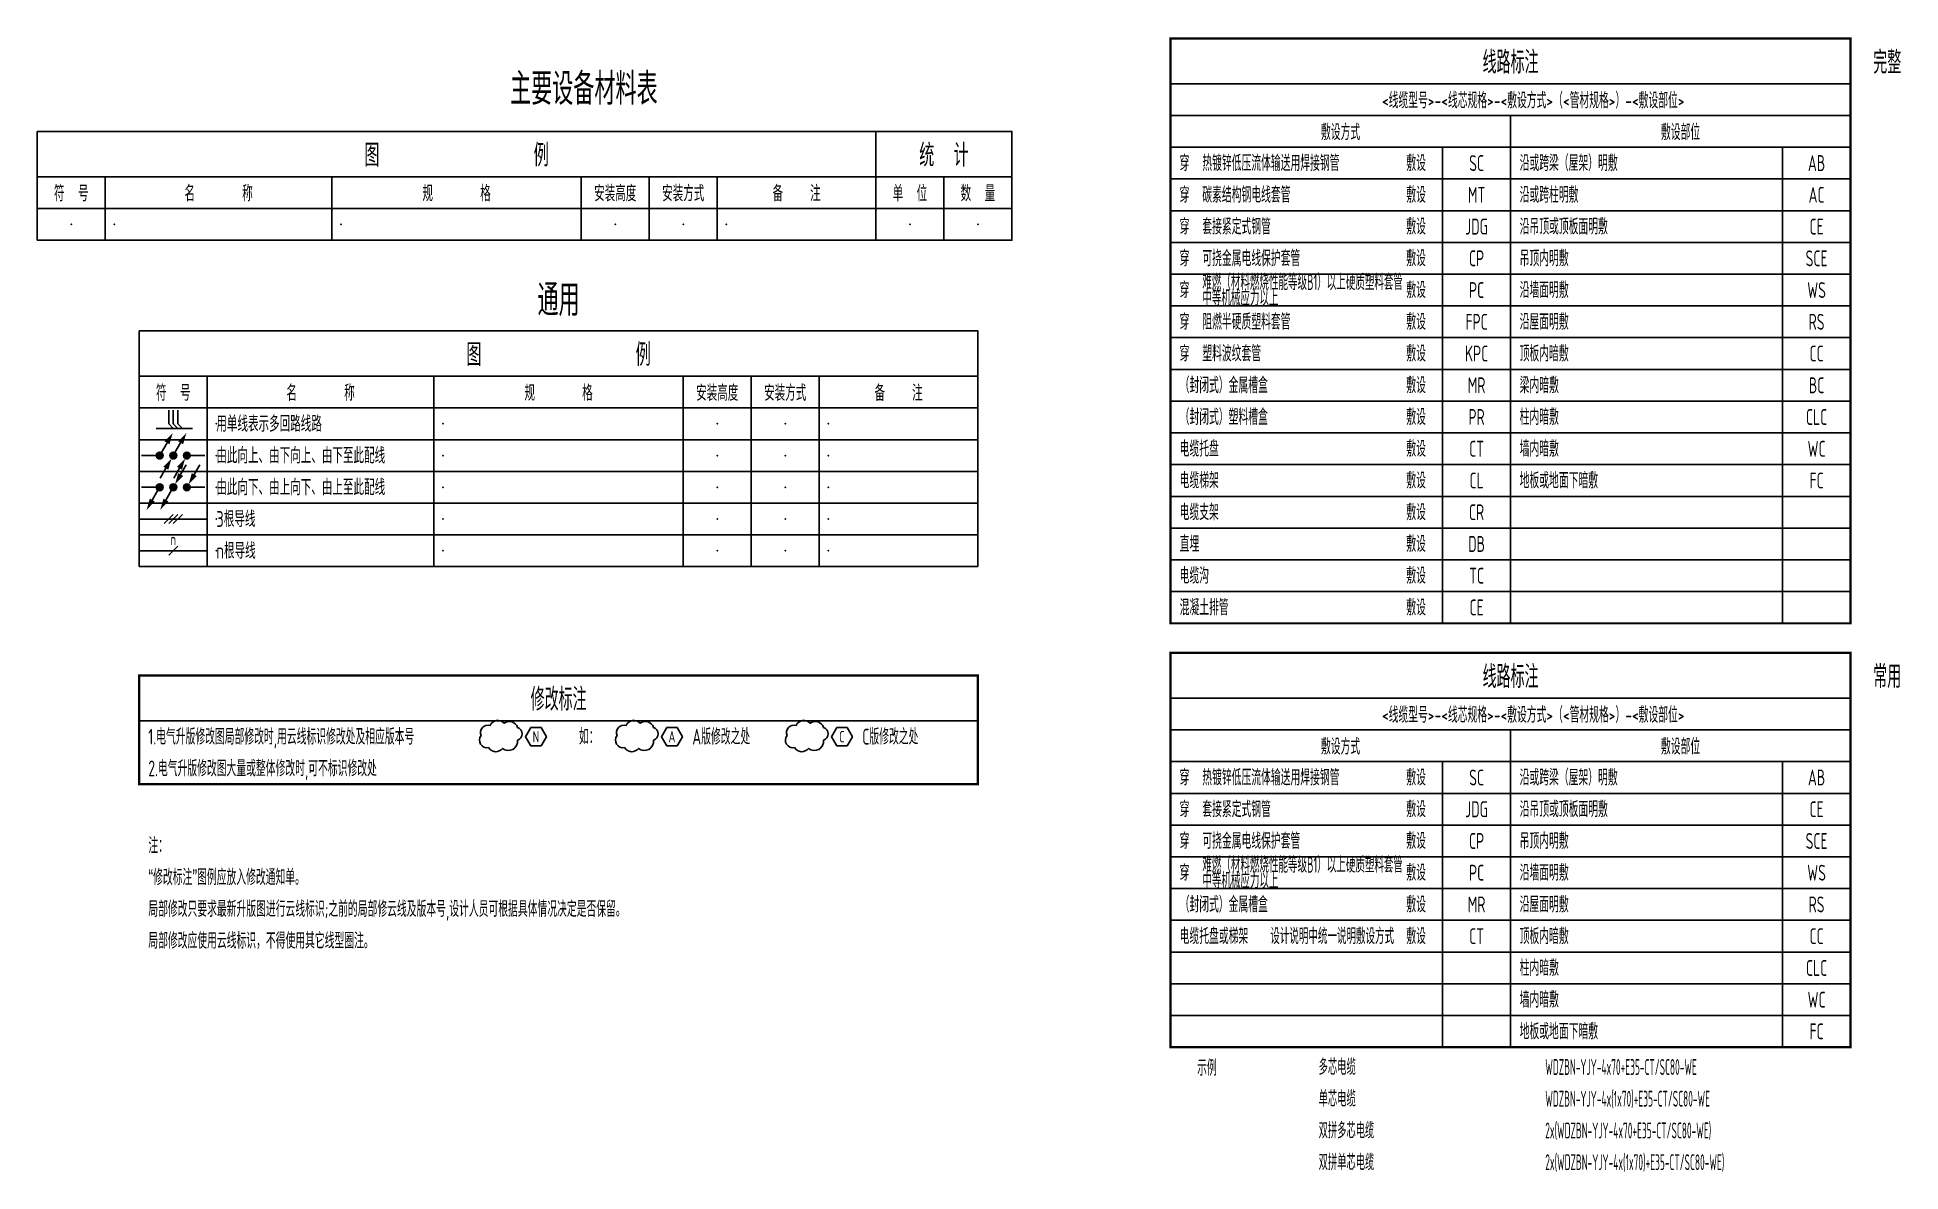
# Model space of a CAD drawing. Header units: millimetres. Extents: x -1582620 to 4754388, y -184455 to 3397362.
# Drawn here: x -694957 to -653850, y 177387 to 202407 of the extents above; entities that cross this region are included whole.
import ezdxf
from ezdxf.enums import TextEntityAlignment as Align

# ---------------------------------------------------------------- set-up
doc = ezdxf.new("R2010")
doc.units = ezdxf.units.MM
doc.header["$LTSCALE"] = 1000
doc.header["$MEASUREMENT"] = 0
for name, color, linetype in [('E-LITE-DIMS', 6, 'Continuous'), ('E-POWR-EQPM', 3, 'Continuous'), ('E-UNIV-DIAG', 2, 'Continuous'), ('E-UNIV-NOTE', 6, 'Continuous'), ('E-UNIV-REV', 6, 'Continuous'), ('E-UNIV-WIRE', 4, 'Continuous')]:
    doc.layers.add(name, color=color, linetype=linetype)
doc.styles.add('TH-STYLE3', font='tssdeng.shx', dxfattribs={"width": 0.65, "bigfont": 'tssdchn.shx'})

msp = doc.modelspace()

# ---------------------------------------------------------------- texts
at = {"layer": 'E-UNIV-NOTE', "style": 'TH-STYLE3'}
for s, height, width, p in [('线路标注', 500, 0.65, (-662456.67, 201882.05)), ('完整', 500, 0.65, (-654147.25, 201882.05)), ('主要设备材料表', 700, 0.7, (-682899.48, 201303.6)), ('<线缆型号>-<线芯规格>-<敷设方式>（<管材规格>）-<敷设部位>', 350, 0.65, (-661956.67, 201032.05)), ('敷设方式', 350, 0.65, (-666206.67, 200332.05)), ('敷设部位', 350, 0.65, (-658706.67, 200332.05)), ('SC', 350, 0.65, (-663206.67, 199632.05)), ('AB', 350, 0.65, (-655706.67, 199632.05)), ('MT', 350, 0.65, (-663206.67, 198932.05)), ('AC', 350, 0.65, (-655706.67, 198932.05)), ('JDG', 350, 0.65, (-663206.67, 198232.05)), ('CE', 350, 0.65, (-655706.67, 198232.05)), ('CP', 350, 0.65, (-663206.67, 197532.05)), ('SCE', 350, 0.65, (-655706.67, 197532.05)), ('通用', 700, 0.7, (-683456.67, 196632.05)), ('PC', 350, 0.65, (-663206.67, 196832.05)), ('WS', 350, 0.65, (-655706.67, 196832.05)), ('FPC', 350, 0.65, (-663206.67, 196132.05)), ('RS', 350, 0.65, (-655706.67, 196132.05)), ('KPC', 350, 0.65, (-663206.67, 195432.05)), ('CC', 350, 0.65, (-655706.67, 195432.05)), ('MR', 350, 0.65, (-663206.67, 194732.05)), ('BC', 350, 0.65, (-655706.67, 194732.05)), ('PR', 350, 0.65, (-663206.67, 194032.05)), ('CLC', 350, 0.65, (-655706.67, 194032.05)), ('CT', 350, 0.65, (-663206.67, 193332.05)), ('WC', 350, 0.65, (-655706.67, 193332.05)), ('CL', 350, 0.65, (-663206.67, 192632.05)), ('FC', 350, 0.65, (-655706.67, 192632.05)), ('CR', 350, 0.65, (-663206.67, 191932.05)), ('DB', 350, 0.65, (-663206.67, 191232.05)), ('TC', 350, 0.65, (-663206.67, 190532.05)), ('CE', 350, 0.65, (-663206.67, 189832.05)), ('线路标注', 500, 0.65, (-662456.67, 188332.05)), ('常用', 500, 0.65, (-654147.25, 188332.05)), ('修改标注', 500, 0.65, (-683456.67, 187832.05)), ('<线缆型号>-<线芯规格>-<敷设方式>（<管材规格>）-<敷设部位>', 350, 0.65, (-661956.67, 187482.05)), ('敷设方式', 350, 0.65, (-666206.67, 186782.05)), ('敷设部位', 350, 0.65, (-658706.67, 186782.05)), ('SC', 350, 0.65, (-663206.67, 186082.05)), ('AB', 350, 0.65, (-655706.67, 186082.05)), ('JDG', 350, 0.65, (-663206.67, 185382.05)), ('CE', 350, 0.65, (-655706.67, 185382.05)), ('CP', 350, 0.65, (-663206.67, 184682.05)), ('SCE', 350, 0.65, (-655706.67, 184682.05)), ('PC', 350, 0.65, (-663206.67, 183982.05)), ('WS', 350, 0.65, (-655706.67, 183982.05)), ('MR', 350, 0.65, (-663206.67, 183282.05)), ('RS', 350, 0.65, (-655706.67, 183282.05)), ('CT', 350, 0.65, (-663206.67, 182582.05)), ('CC', 350, 0.65, (-655706.67, 182582.05)), ('CLC', 350, 0.65, (-655706.67, 181882.05)), ('WC', 350, 0.65, (-655706.67, 181182.05)), ('FC', 350, 0.65, (-655706.67, 180482.05)), ('示例', 350, 0.65, (-669153.99, 179696.61))]:
    msp.add_text(s, height=height, dxfattribs=dict(at, width=width)).set_placement(p, align=Align.MIDDLE)
for s, width, p in [('穿', 0.65, (-669756.67, 199632.05)), ('热镀锌低压流体输送用焊接钢管', 0.65, (-669256.67, 199632.05)), ('敷设', 0.65, (-664756.67, 199632.05)), ('沿或跨梁（屋架）明敷', 0.65, (-662256.67, 199632.05)), ('穿', 0.65, (-669756.67, 198932.05)), ('碳素结构钢电线套管', 0.65, (-669256.67, 198932.05)), ('敷设', 0.65, (-664756.67, 198932.05)), ('沿或跨柱明敷', 0.65, (-662256.67, 198932.05)), ('穿', 0.65, (-669756.67, 198232.05)), ('套接紧定式钢管', 0.65, (-669256.67, 198232.05)), ('敷设', 0.65, (-664756.67, 198232.05)), ('沿吊顶或顶板面明敷', 0.65, (-662256.67, 198232.05)), ('穿', 0.65, (-669756.67, 197532.05)), ('可挠金属电线保护套管', 0.65, (-669256.67, 197532.05)), ('敷设', 0.65, (-664756.67, 197532.05)), ('吊顶内明敷', 0.65, (-662256.67, 197532.05)), ('穿', 0.65, (-669756.67, 196832.05)), ('难燃（材料燃烧性能等级B1）以上硬质塑料套管', 0.5, (-669256.67, 197007.05)), ('敷设', 0.65, (-664756.67, 196832.05)), ('沿墙面明敷', 0.65, (-662256.67, 196832.05)), ('中等机械应力以上', 0.5, (-669256.67, 196657.05)), ('穿', 0.65, (-669756.67, 196132.05)), ('阻燃半硬质塑料套管', 0.65, (-669256.67, 196132.05)), ('敷设', 0.65, (-664756.67, 196132.05)), ('沿屋面明敷', 0.65, (-662256.67, 196132.05)), ('穿', 0.65, (-669756.67, 195432.05)), ('塑料波纹套管', 0.65, (-669256.67, 195432.05)), ('敷设', 0.65, (-664756.67, 195432.05)), ('顶板内暗敷', 0.65, (-662256.67, 195432.05)), ('（封闭式）金属槽盒', 0.65, (-669756.67, 194732.05)), ('敷设', 0.65, (-664756.67, 194732.05)), ('梁内暗敷', 0.65, (-662256.67, 194732.05)), ('用单线表示多回路线路', 0.7, (-691006.67, 193882.05)), ('（封闭式）塑料槽盒', 0.65, (-669756.67, 194032.05)), ('敷设', 0.65, (-664756.67, 194032.05)), ('柱内暗敷', 0.65, (-662256.67, 194032.05)), ('由此向上、由下向上、由下至此配线', 0.7, (-691006.67, 193182.05)), ('电缆托盘', 0.65, (-669756.67, 193332.05)), ('敷设', 0.65, (-664756.67, 193332.05)), ('墙内暗敷', 0.65, (-662256.67, 193332.05)), ('电缆梯架', 0.65, (-669756.67, 192632.05)), ('敷设', 0.65, (-664756.67, 192632.05)), ('地板或地面下暗敷', 0.65, (-662256.67, 192632.05)), ('由此向下、由上向下、由上至此配线', 0.7, (-691006.67, 192482.05)), ('3根导线', 0.7, (-691006.67, 191782.05)), ('电缆支架', 0.65, (-669756.67, 191932.05)), ('敷设', 0.65, (-664756.67, 191932.05)), ('n根导线', 0.7, (-691006.67, 191082.05)), ('直埋', 0.65, (-669756.67, 191232.05)), ('敷设', 0.65, (-664756.67, 191232.05)), ('电缆沟', 0.65, (-669756.67, 190532.05)), ('敷设', 0.65, (-664756.67, 190532.05)), ('混凝土排管', 0.65, (-669756.67, 189832.05)), ('敷设', 0.65, (-664756.67, 189832.05)), ('1.电气升版修改图局部修改时,用云线标识修改处及相应版本号', 0.65, (-692506.67, 186982.05)), ('2.电气升版修改图大量或整体修改时,可不标识修改处', 0.65, (-692506.67, 186282.05)), ('穿', 0.65, (-669756.67, 186082.05)), ('热镀锌低压流体输送用焊接钢管', 0.65, (-669256.67, 186082.05)), ('敷设', 0.65, (-664756.67, 186082.05)), ('沿或跨梁（屋架）明敷', 0.65, (-662256.67, 186082.05)), ('穿', 0.65, (-669756.67, 185382.05)), ('套接紧定式钢管', 0.65, (-669256.67, 185382.05)), ('敷设', 0.65, (-664756.67, 185382.05)), ('沿吊顶或顶板面明敷', 0.65, (-662256.67, 185382.05)), ('注：', 0.65, (-692506.67, 184582.05)), ('穿', 0.65, (-669756.67, 184682.05)), ('可挠金属电线保护套管', 0.65, (-669256.67, 184682.05)), ('敷设', 0.65, (-664756.67, 184682.05)), ('吊顶内明敷', 0.65, (-662256.67, 184682.05)), ('穿', 0.65, (-669756.67, 183982.05)), ('难燃（材料燃烧性能等级B1）以上硬质塑料套管', 0.5, (-669256.67, 184157.05)), ('敷设', 0.65, (-664756.67, 183982.05)), ('沿墙面明敷', 0.65, (-662256.67, 183982.05)), ('“修改标注”图例应放入修改通知单。', 0.65, (-692506.67, 183882.05)), ('中等机械应力以上', 0.5, (-669256.67, 183807.05)), ('局部修改只要求最新升版图进行云线标识;之前的局部修云线及版本号,设计人员可根据具体情况决定是否保留。', 0.65, (-692506.67, 183182.05)), ('（封闭式）金属槽盒', 0.65, (-669756.67, 183282.05)), ('敷设', 0.65, (-664756.67, 183282.05)), ('沿屋面明敷', 0.65, (-662256.67, 183282.05)), ('局部修改应使用云线标识，不得使用其它线型圈注。', 0.65, (-692506.67, 182482.05)), ('电缆托盘或梯架', 0.65, (-669756.67, 182582.05)), ('敷设', 0.65, (-664756.67, 182582.05)), ('顶板内暗敷', 0.65, (-662256.67, 182582.05)), ('柱内暗敷', 0.65, (-662256.67, 181882.05)), ('墙内暗敷', 0.65, (-662256.67, 181182.05)), ('地板或地面下暗敷', 0.65, (-662256.67, 180482.05)), ('多芯电缆', 0.45, (-666691.24, 179696.61)), ('WDZBN-YJY-4x70+E35-CT/SC80-WE', 0.45, (-661691.24, 179696.61)), ('单芯电缆', 0.45, (-666691.24, 178996.61)), ('WDZBN-YJY-4x(1x70)+E35-CT/SC80-WE', 0.45, (-661691.24, 178996.61)), ('双拼多芯电缆', 0.45, (-666691.24, 178296.61)), ('2x(WDZBN-YJY-4x70+E35-CT/SC80-WE)', 0.45, (-661691.24, 178296.61)), ('双拼单芯电缆', 0.45, (-666691.24, 177596.61)), ('2x(WDZBN-YJY-4x(1x70)+E35-CT/SC80-WE)', 0.45, (-661691.24, 177596.61))]:
    msp.add_text(s, height=350, dxfattribs=dict(at, width=width)).set_placement(p, align=Align.MIDDLE_LEFT)
at = {"layer": 'E-UNIV-NOTE', "color": 1, "style": 'TH-STYLE3', "width": 0.5}
msp.add_text('设计说明中统一说明敷设方式', height=350, dxfattribs=at).set_placement((-667756.67, 182582.05), align=Align.MIDDLE_LEFT)
at = {"layer": 'E-UNIV-REV', "style": 'TH-STYLE3', "width": 0.65}
for s, p in [('如：', (-683006.67, 186982.05)), ('A版修改之处', (-680506.67, 186982.05)), ('C版修改之处', (-676756.67, 186982.05))]:
    msp.add_text(s, height=350, dxfattribs=at).set_placement(p, align=Align.MIDDLE_LEFT)

# ---------------------------------------------------------------- blocks, each defined once
blk = doc.blocks.new('E-BKTS1')
blk.add_line((0, -10), (185, -10))
at = {"linetype": 'Continuous'}
for p, q in [((15, -10), (15, -17)), ((65, -10), (65, -17)), ((120, -10), (120, -17)), ((135, -10), (135, -17)), ((150, -10), (150, -17))]:
    blk.add_line(p, q, dxfattribs=at)
blk.add_lwpolyline([(0, 0), (185, 0), (185, -17), (0, -17)], close=True)
at = {"layer": 'E-UNIV-NOTE', "style": 'TH-STYLE3', "width": 0.7}
for s, height, p in [('图                例', 5, (92.5, -5)), ('安装高度', 3.5, (127.5, -13.5)), ('安装方式', 3.5, (142.5, -13.5))]:
    blk.add_text(s, height=height, dxfattribs=at).set_placement(p, align=Align.MIDDLE)
at = {"layer": 'E-UNIV-NOTE', "linetype": 'Continuous', "style": 'TH-STYLE3', "width": 0.7}
for s, p in [('符  号', (7.5, -13.5)), ('名       称', (40, -13.5)), ('规       格', (92.5, -13.5)), ('备    注', (167.5, -13.5))]:
    blk.add_text(s, height=3.5, dxfattribs=at).set_placement(p, align=Align.MIDDLE)
blk = doc.blocks.new('E-BKTS2')
for p, q in [((0, 0), (185, 0)), ((0, -7), (0, 0)), ((185, 0), (185, -7)), ((185, -7), (0, -7))]:
    blk.add_line(p, q)
at = {"linetype": 'Continuous'}
for p, q in [((15, 0), (15, -7)), ((65, 0), (65, -7)), ((120, 0), (120, -7)), ((135, 0), (135, -7)), ((150, 0), (150, -7))]:
    blk.add_line(p, q, dxfattribs=at)
for p in [(7.5, -3.5), (17, -3.5), (67, -3.5), (127.5, -3.5), (142.5, -3.5), (152, -3.5)]:
    blk.add_point(p, dxfattribs=at)
blk = doc.blocks.new('E-BKTS4')
at = {"linetype": 'Continuous'}
blk.add_line((15, 0), (15, -7), dxfattribs=at)
blk.add_lwpolyline([(0, 0), (30, 0), (30, -7), (0, -7)], close=True)
for p in [(7.5, -3.5), (22.5, -3.5)]:
    blk.add_point(p, dxfattribs=at)
blk = doc.blocks.new('E-BKTS3')
blk.add_line((0, -10), (30, -10))
at = {"linetype": 'Continuous'}
blk.add_line((15, -10), (15, -17), dxfattribs=at)
blk.add_lwpolyline([(30, -17), (0, -17), (0, 0), (30, 0)], close=True)
at = {"layer": 'E-UNIV-NOTE', "linetype": 'Continuous', "style": 'TH-STYLE3', "width": 0.7}
for s, height, p in [('统  计', 5, (15, -5)), ('单  位', 3.5, (7.5, -13.5)), ('数  量', 3.5, (22.5, -13.5))]:
    blk.add_text(s, height=height, dxfattribs=at).set_placement(p, align=Align.MIDDLE)
blk = doc.blocks.new('E-ANNO12')
blk.add_lwpolyline([(-1.15, 2), (-2.31, 0), (-1.15, -2), (1.15, -2), (2.31, 0), (1.15, 2)], close=True)
at = {"style": 'TH-STYLE3', "width": 0.7}
blk.add_attdef('N', text='', height=2.5, dxfattribs=at).set_placement((0, 0), align=Align.MIDDLE)
blk = doc.blocks.new('E-BLEADER-1')
blk.add_line((0.38, 0.65), (1.63, 2.81))
blk.add_lwpolyline([(1.63, 2.81, 1.25, 0, 0), (2.88, 4.98, 0, 0, 0)], format="xyseb")
at = {"const_width": 0.75}
blk.add_lwpolyline([(-0.38, 0, 1), (0.38, 0, 1)], format="xyb", close=True, dxfattribs=at)
blk.add_circle((0, 0), 0.75)
blk = doc.blocks.new('E-BLEADER-2')
blk.add_line((-2.88, -4.98), (-1.63, -2.81))
at = {"const_width": 0.75}
blk.add_lwpolyline([(-0.38, 0, 1), (0.38, 0, 1)], format="xyb", close=True, dxfattribs=at)
blk.add_lwpolyline([(-1.63, -2.81, 1.25, 0, 0), (-0.38, -0.65, 0, 0, 0)], format="xyseb")
blk.add_circle((0, 0), 0.75)
blk = doc.blocks.new('E-anno03')
for p, q in [((-2, -1), (0, 1)), ((-1, -1), (1, 1)), ((0, -1), (2, 1))]:
    blk.add_line(p, q)
blk = doc.blocks.new('E-ANNO04')
blk.add_line((-1, -1), (1, 1))
at = {"style": 'TH-STYLE3', "width": 0.7}
blk.add_attdef('N', text='', height=2.5, dxfattribs=at).set_placement((0, 2.5), align=Align.MIDDLE)

# ---------------------------------------------------------------- linework, layer by layer
at = {"layer": 'E-POWR-EQPM'}
for p, q in [((-692056.67, 194182.05), (-692056.67, 193882.05)), ((-691956.67, 194182.05), (-691956.67, 193882.05)), ((-691856.67, 194182.05), (-691856.67, 193882.05)), ((-691531.67, 193782.05), (-692331.67, 193782.05)), ((-691956.67, 193782.05), (-692056.67, 193882.05)), ((-691956.67, 193882.05), (-691856.67, 193782.05)), ((-691856.67, 193882.05), (-691756.67, 193782.05)), ((-692256.67, 193182.05), (-692656.67, 193182.05)), ((-691256.67, 193182.05), (-691656.67, 193182.05)), ((-692256.67, 192482.05), (-692656.67, 192482.05)), ((-691256.67, 192482.05), (-691656.67, 192482.05))]:
    msp.add_line(p, q, dxfattribs=at)
at = {"layer": 'E-UNIV-DIAG'}
for p, q in [((-663956.67, 199282.05), (-663956.67, 199982.05)), ((-656456.67, 199282.05), (-656456.67, 199982.05)), ((-663956.67, 198582.05), (-663956.67, 199282.05)), ((-656456.67, 198582.05), (-656456.67, 199282.05)), ((-663956.67, 197882.05), (-663956.67, 198582.05)), ((-656456.67, 197882.05), (-656456.67, 198582.05)), ((-663956.67, 197182.05), (-663956.67, 197882.05)), ((-656456.67, 197182.05), (-656456.67, 197882.05)), ((-663956.67, 196482.05), (-663956.67, 197182.05)), ((-656456.67, 196482.05), (-656456.67, 197182.05)), ((-663956.67, 195782.05), (-663956.67, 196482.05)), ((-656456.67, 195782.05), (-656456.67, 196482.05)), ((-663956.67, 195082.05), (-663956.67, 195782.05)), ((-656456.67, 195082.05), (-656456.67, 195782.05)), ((-663956.67, 194382.05), (-663956.67, 195082.05)), ((-656456.67, 194382.05), (-656456.67, 195082.05)), ((-663956.67, 193682.05), (-663956.67, 194382.05)), ((-656456.67, 193682.05), (-656456.67, 194382.05)), ((-663956.67, 192982.05), (-663956.67, 193682.05)), ((-656456.67, 192982.05), (-656456.67, 193682.05)), ((-663956.67, 192282.05), (-663956.67, 192982.05)), ((-656456.67, 192282.05), (-656456.67, 192982.05)), ((-663956.67, 191582.05), (-663956.67, 192282.05)), ((-656456.67, 191582.05), (-656456.67, 192282.05)), ((-663956.67, 190882.05), (-663956.67, 191582.05)), ((-656456.67, 190882.05), (-656456.67, 191582.05)), ((-663956.67, 190182.05), (-663956.67, 190882.05)), ((-656456.67, 190182.05), (-656456.67, 190882.05)), ((-663956.67, 189482.05), (-663956.67, 190182.05)), ((-656456.67, 189482.05), (-656456.67, 190182.05)), ((-663956.67, 185732.05), (-663956.67, 186432.05)), ((-656456.67, 185732.05), (-656456.67, 186432.05)), ((-663956.67, 185032.05), (-663956.67, 185732.05)), ((-656456.67, 185032.05), (-656456.67, 185732.05)), ((-663956.67, 184332.05), (-663956.67, 185032.05)), ((-656456.67, 184332.05), (-656456.67, 185032.05)), ((-663956.67, 183632.05), (-663956.67, 184332.05)), ((-656456.67, 183632.05), (-656456.67, 184332.05)), ((-663956.67, 182932.05), (-663956.67, 183632.05)), ((-656456.67, 182932.05), (-656456.67, 183632.05)), ((-663956.67, 182232.05), (-663956.67, 182932.05)), ((-656456.67, 182232.05), (-656456.67, 182932.05)), ((-663956.67, 181532.05), (-663956.67, 182232.05)), ((-656456.67, 181532.05), (-656456.67, 182232.05)), ((-663956.67, 180832.05), (-663956.67, 181532.05)), ((-656456.67, 180832.05), (-656456.67, 181532.05)), ((-663956.67, 180132.05), (-663956.67, 180832.05)), ((-656456.67, 180132.05), (-656456.67, 180832.05))]:
    msp.add_line(p, q, dxfattribs=at)
at = {"layer": 'E-UNIV-DIAG', "const_width": 50}
for points in [[(-654956.67, 189482.05), (-669956.67, 189482.05), (-669956.67, 202382.05), (-654956.67, 202382.05)], [(-654956.67, 180132.05), (-669956.67, 180132.05), (-669956.67, 188832.05), (-654956.67, 188832.05)], [(-674206.67, 185932.05), (-692706.67, 185932.05), (-692706.67, 188332.05), (-674206.67, 188332.05)]]:
    msp.add_lwpolyline(points, close=True, dxfattribs=at)
at = {"layer": 'E-UNIV-DIAG'}
for points in [[(-654956.67, 201382.05), (-669956.67, 201382.05), (-669956.67, 202382.05), (-654956.67, 202382.05)], [(-654956.67, 200682.05), (-669956.67, 200682.05), (-669956.67, 201382.05), (-654956.67, 201382.05)], [(-662456.67, 199982.05), (-669956.67, 199982.05), (-669956.67, 200682.05), (-662456.67, 200682.05)], [(-654956.67, 199982.05), (-662456.67, 199982.05), (-662456.67, 200682.05), (-654956.67, 200682.05)], [(-662456.67, 199282.05), (-669956.67, 199282.05), (-669956.67, 199982.05), (-662456.67, 199982.05)], [(-654956.67, 199282.05), (-662456.67, 199282.05), (-662456.67, 199982.05), (-654956.67, 199982.05)], [(-662456.67, 198582.05), (-669956.67, 198582.05), (-669956.67, 199282.05), (-662456.67, 199282.05)], [(-654956.67, 198582.05), (-662456.67, 198582.05), (-662456.67, 199282.05), (-654956.67, 199282.05)], [(-662456.67, 197882.05), (-669956.67, 197882.05), (-669956.67, 198582.05), (-662456.67, 198582.05)], [(-654956.67, 197882.05), (-662456.67, 197882.05), (-662456.67, 198582.05), (-654956.67, 198582.05)], [(-662456.67, 197182.05), (-669956.67, 197182.05), (-669956.67, 197882.05), (-662456.67, 197882.05)], [(-654956.67, 197182.05), (-662456.67, 197182.05), (-662456.67, 197882.05), (-654956.67, 197882.05)], [(-662456.67, 196482.05), (-669956.67, 196482.05), (-669956.67, 197182.05), (-662456.67, 197182.05)], [(-654956.67, 196482.05), (-662456.67, 196482.05), (-662456.67, 197182.05), (-654956.67, 197182.05)], [(-662456.67, 195782.05), (-669956.67, 195782.05), (-669956.67, 196482.05), (-662456.67, 196482.05)], [(-654956.67, 195782.05), (-662456.67, 195782.05), (-662456.67, 196482.05), (-654956.67, 196482.05)], [(-662456.67, 195082.05), (-669956.67, 195082.05), (-669956.67, 195782.05), (-662456.67, 195782.05)], [(-654956.67, 195082.05), (-662456.67, 195082.05), (-662456.67, 195782.05), (-654956.67, 195782.05)], [(-662456.67, 194382.05), (-669956.67, 194382.05), (-669956.67, 195082.05), (-662456.67, 195082.05)], [(-654956.67, 194382.05), (-662456.67, 194382.05), (-662456.67, 195082.05), (-654956.67, 195082.05)], [(-662456.67, 193682.05), (-669956.67, 193682.05), (-669956.67, 194382.05), (-662456.67, 194382.05)], [(-654956.67, 193682.05), (-662456.67, 193682.05), (-662456.67, 194382.05), (-654956.67, 194382.05)], [(-662456.67, 192982.05), (-669956.67, 192982.05), (-669956.67, 193682.05), (-662456.67, 193682.05)], [(-654956.67, 192982.05), (-662456.67, 192982.05), (-662456.67, 193682.05), (-654956.67, 193682.05)], [(-662456.67, 192282.05), (-669956.67, 192282.05), (-669956.67, 192982.05), (-662456.67, 192982.05)], [(-654956.67, 192282.05), (-662456.67, 192282.05), (-662456.67, 192982.05), (-654956.67, 192982.05)], [(-662456.67, 191582.05), (-669956.67, 191582.05), (-669956.67, 192282.05), (-662456.67, 192282.05)], [(-654956.67, 191582.05), (-662456.67, 191582.05), (-662456.67, 192282.05), (-654956.67, 192282.05)], [(-662456.67, 190882.05), (-669956.67, 190882.05), (-669956.67, 191582.05), (-662456.67, 191582.05)], [(-654956.67, 190882.05), (-662456.67, 190882.05), (-662456.67, 191582.05), (-654956.67, 191582.05)], [(-662456.67, 190182.05), (-669956.67, 190182.05), (-669956.67, 190882.05), (-662456.67, 190882.05)], [(-654956.67, 190182.05), (-662456.67, 190182.05), (-662456.67, 190882.05), (-654956.67, 190882.05)], [(-662456.67, 189482.05), (-669956.67, 189482.05), (-669956.67, 190182.05), (-662456.67, 190182.05)], [(-654956.67, 189482.05), (-662456.67, 189482.05), (-662456.67, 190182.05), (-654956.67, 190182.05)], [(-654956.67, 187832.05), (-669956.67, 187832.05), (-669956.67, 188832.05), (-654956.67, 188832.05)], [(-674206.67, 187332.05), (-692706.67, 187332.05), (-692706.67, 188332.05), (-674206.67, 188332.05)], [(-654956.67, 187132.05), (-669956.67, 187132.05), (-669956.67, 187832.05), (-654956.67, 187832.05)], [(-662456.67, 186432.05), (-669956.67, 186432.05), (-669956.67, 187132.05), (-662456.67, 187132.05)], [(-654956.67, 186432.05), (-662456.67, 186432.05), (-662456.67, 187132.05), (-654956.67, 187132.05)], [(-662456.67, 185732.05), (-669956.67, 185732.05), (-669956.67, 186432.05), (-662456.67, 186432.05)], [(-654956.67, 185732.05), (-662456.67, 185732.05), (-662456.67, 186432.05), (-654956.67, 186432.05)], [(-662456.67, 185032.05), (-669956.67, 185032.05), (-669956.67, 185732.05), (-662456.67, 185732.05)], [(-654956.67, 185032.05), (-662456.67, 185032.05), (-662456.67, 185732.05), (-654956.67, 185732.05)], [(-662456.67, 184332.05), (-669956.67, 184332.05), (-669956.67, 185032.05), (-662456.67, 185032.05)], [(-654956.67, 184332.05), (-662456.67, 184332.05), (-662456.67, 185032.05), (-654956.67, 185032.05)], [(-662456.67, 183632.05), (-669956.67, 183632.05), (-669956.67, 184332.05), (-662456.67, 184332.05)], [(-654956.67, 183632.05), (-662456.67, 183632.05), (-662456.67, 184332.05), (-654956.67, 184332.05)], [(-662456.67, 182932.05), (-669956.67, 182932.05), (-669956.67, 183632.05), (-662456.67, 183632.05)], [(-654956.67, 182932.05), (-662456.67, 182932.05), (-662456.67, 183632.05), (-654956.67, 183632.05)], [(-662456.67, 182232.05), (-669956.67, 182232.05), (-669956.67, 182932.05), (-662456.67, 182932.05)], [(-654956.67, 182232.05), (-662456.67, 182232.05), (-662456.67, 182932.05), (-654956.67, 182932.05)], [(-662456.67, 181532.05), (-669956.67, 181532.05), (-669956.67, 182232.05), (-662456.67, 182232.05)], [(-654956.67, 181532.05), (-662456.67, 181532.05), (-662456.67, 182232.05), (-654956.67, 182232.05)], [(-662456.67, 180832.05), (-669956.67, 180832.05), (-669956.67, 181532.05), (-662456.67, 181532.05)], [(-654956.67, 180832.05), (-662456.67, 180832.05), (-662456.67, 181532.05), (-654956.67, 181532.05)], [(-662456.67, 180132.05), (-669956.67, 180132.05), (-669956.67, 180832.05), (-662456.67, 180832.05)], [(-654956.67, 180132.05), (-662456.67, 180132.05), (-662456.67, 180832.05), (-654956.67, 180832.05)]]:
    msp.add_lwpolyline(points, close=True, dxfattribs=at)
at = {"layer": 'E-UNIV-REV'}
for points in [[(-684363.83, 186904.14, 0.72205979), (-684362.5, 187184.87, 0.52056705), (-684655.1, 187279.2, 0.52056705), (-684966.58, 187232.04, 0.62949809), (-685164.79, 187005.64, 0.71009867), (-685004.33, 186741.51, 0.52056705), (-684692.85, 186722.65, 0.67451217), (-684363.83, 186904.14)], [(-681363.83, 186904.14, 0.72205979), (-681362.5, 187184.87, 0.52056705), (-681655.1, 187279.2, 0.52056705), (-681966.58, 187232.04, 0.62949809), (-682164.79, 187005.64, 0.71009867), (-682004.33, 186741.51, 0.52056705), (-681692.85, 186722.65, 0.67451217), (-681363.83, 186904.14)], [(-677613.83, 186904.14, 0.72205979), (-677612.5, 187184.87, 0.52056705), (-677905.1, 187279.2, 0.52056705), (-678216.58, 187232.04, 0.62949809), (-678414.79, 187005.64, 0.71009867), (-678254.33, 186741.51, 0.52056705), (-677942.85, 186722.65, 0.67451217), (-677613.83, 186904.14)]]:
    msp.add_lwpolyline(points, format="xyb", close=True, dxfattribs=at)
at = {"layer": 'E-UNIV-WIRE'}
for p, q in [((-691206.67, 191782.05), (-692706.67, 191782.05)), ((-691206.67, 191082.05), (-692706.67, 191082.05))]:
    msp.add_line(p, q, dxfattribs=at)

# ---------------------------------------------------------------- block references
at = {"layer": 'E-LITE-DIMS', "xscale": 100, "yscale": 100, "zscale": 100}
msp.add_blockref('E-anno03', (-691956.67, 191782.05), dxfattribs=at)
msp.add_blockref('E-ANNO04', (-691956.67, 191082.05), dxfattribs=at).add_auto_attribs({'N': 'n'})
at = {"layer": 'E-POWR-EQPM', "xscale": 100, "yscale": 100, "zscale": 100}
for name, p in [('E-BLEADER-1', (-692256.67, 193182.05)), ('E-BLEADER-1', (-691956.67, 193182.05)), ('E-BLEADER-2', (-691956.67, 193182.05)), ('E-BLEADER-2', (-691656.67, 193182.05))]:
    msp.add_blockref(name, p, dxfattribs=at)
at = {"layer": 'E-POWR-EQPM', "xscale": 100, "yscale": 100, "zscale": 100, "rotation": 180}
for name, p in [('E-BLEADER-2', (-691956.67, 192482.05)), ('E-BLEADER-2', (-691656.67, 192482.05)), ('E-BLEADER-1', (-692256.67, 192482.05)), ('E-BLEADER-1', (-691956.67, 192482.05))]:
    msp.add_blockref(name, p, dxfattribs=at)
at = {"layer": 'E-UNIV-DIAG', "xscale": 100, "yscale": 100, "zscale": 100}
for name, p in [('E-BKTS1', (-694956.67, 200332.05)), ('E-BKTS3', (-676456.67, 200332.05)), ('E-BKTS2', (-694956.67, 198632.05)), ('E-BKTS4', (-676456.67, 198632.05)), ('E-BKTS1', (-692706.67, 195932.05)), ('E-BKTS2', (-692706.67, 194232.05)), ('E-BKTS2', (-692706.67, 193532.05)), ('E-BKTS2', (-692706.67, 192832.05)), ('E-BKTS2', (-692706.67, 192132.05)), ('E-BKTS2', (-692706.67, 191432.05))]:
    msp.add_blockref(name, p, dxfattribs=at)
at = {"layer": 'E-UNIV-REV', "xscale": 100, "yscale": 100, "zscale": 100}
for p, values in [((-683956.67, 186982.05), {'N': 'N'}), ((-680956.67, 186982.05), {'N': 'A'}), ((-677206.67, 186982.05), {'N': 'C'})]:
    msp.add_blockref('E-ANNO12', p, dxfattribs=at).add_auto_attribs(values)

msp.set_redraw_order([(e.dxf.handle, doc.entitydb.next_handle()) for e in msp.query("TEXT MTEXT ATTDEF DIMENSION ARC_DIMENSION")])  # texts and dimensions are drawn at this point

doc.saveas('drawing.dxf')
